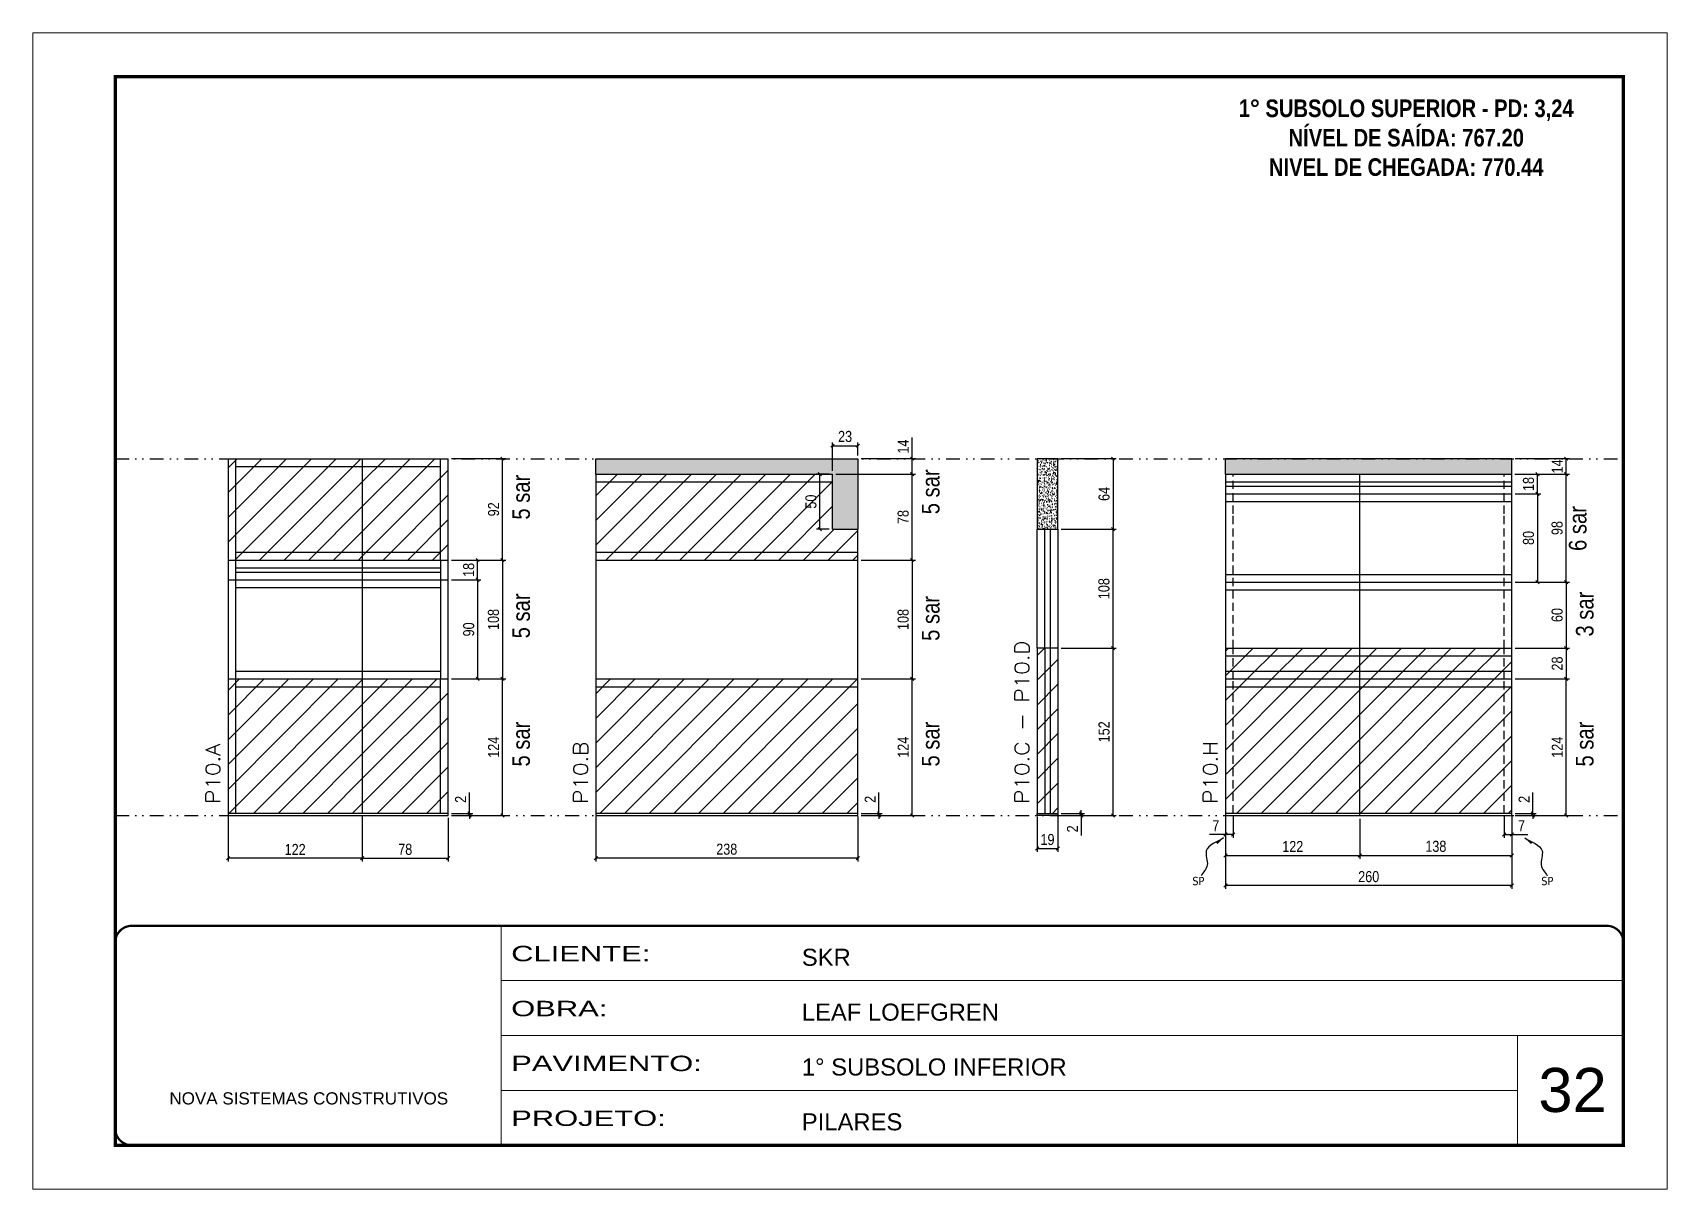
# Model space of a CAD drawing. Extents: x 14400 to 27878, y -21631 to 6985.
# Drawn here: x 19182 to 20667, y -2105 to -1055 of the extents above; entities that cross this region are included whole.
import ezdxf

# ---------------------------------------------------------------- set-up
doc = ezdxf.new("R2010")
doc.units = 0
for name, pattern in [('CONTINUO', [0]), ('DASHED', [0.75, 0.5, -0.25]), ('DIVIDE2', [0.625, 0.25, -0.125, 0, -0.125, 0, -0.125]), ('HIDDEN', [0.375, 0.25, -0.125])]:
    doc.linetypes.add(name, pattern=pattern)
for name, color, linetype, lineweight in [('CARIMBO', 255, 'Continuous', 9), ('Folhas', 255, 'Continuous', 9), ('Hachura', 251, 'Continuous', 9), ('SARRAFO DE PRESSAO', 251, 'DASHED', 9), ('Texto Seção', 7, 'Continuous', 15)]:
    doc.layers.add(name, color=color, linetype=linetype, lineweight=lineweight)
for name, color, linetype in [('COTA', 241, 'Continuous'), ('NOMENCLATURA', 7, 'Continuous'), ('Nível', 160, 'Continuous'), ('Painéis', 200, 'Continuous'), ('SARR_2.2x7', 40, 'Continuous'), ('Sarrafo de Pressão', 42, 'HIDDEN'), ('texto', 7, 'Continuous')]:
    doc.layers.add(name, color=color, linetype=linetype)
doc.styles.add('ARIAL', font='arial.ttf')
doc.styles.add('ARIAL_NARROW', font='ARIALN.TTF', dxfattribs={"height": 0.2})
doc.styles.add('COTA TECNICA', font='techl___.ttf', dxfattribs={"height": 10})
doc.styles.add('COTA TECNICA-50', font='techl___.ttf', dxfattribs={"height": 10})
doc.styles.add('REGUA-120', font='ROMANS.shx', dxfattribs={"height": 15})
doc.styles.add('ROMANC', font='techb___.ttf', dxfattribs={"height": 2.5})
doc.styles.get("Standard").update_dxf_attribs({"font": 'arial.ttf'})
doc.styles.add('Tecnologia', font='')
doc.styles.get('Tecnologia').set_extended_font_data('Forgotten Futurist')
doc.dimstyles.new('COTA PAINEL-50', dxfattribs={"dimtxt": 10, "dimasz": 3, "dimexe": 3, "dimexo": 3, "dimgap": 3, "dimtad": 1, "dimdec": 1, "dimzin": 12, "dimdsep": 46, "dimtxsty": 'COTA TECNICA-50', "dimblk1": 'OBLIQUE', "dimblk2": 'OBLIQUE', "dimsah": 1, "dimcen": 0.9, "dimclrd": 4, "dimclre": 4, "dimclrt": 240, "dimadec": 1, "dimazin": 3, "dimtfac": 1, "dimtdec": 1, "dimtmove": 0, "dimatfit": 3, "dimfxl": 1, "dimtolj": 1, "dimtzin": 12, "dimarcsym": 0})
doc.dimstyles.new('PAINEL', dxfattribs={"dimtxt": 10, "dimasz": 3, "dimexe": 3, "dimexo": 3, "dimgap": 3, "dimtad": 1, "dimdec": 1, "dimzin": 12, "dimdsep": 46, "dimtxsty": 'COTA TECNICA', "dimblk1": 'OBLIQUE', "dimblk2": 'OBLIQUE', "dimsah": 1, "dimcen": 0.9, "dimclrd": 4, "dimclre": 4, "dimclrt": 240, "dimadec": 1, "dimazin": 3, "dimtfac": 1, "dimtdec": 1, "dimtmove": 0, "dimatfit": 3, "dimfxl": 1, "dimtolj": 1, "dimtzin": 12, "dimarcsym": 0})
doc.dimstyles.get("Standard").update_dxf_attribs({"dimtxt": 0.18, "dimasz": 0.18, "dimexe": 0.18, "dimexo": 0.0625, "dimgap": 0.09, "dimtad": 0, "dimtih": 1, "dimtoh": 1, "dimdec": 4, "dimzin": 0, "dimdsep": 46, "dimtxsty": 'Standard', "dimcen": 0.09, "dimadec": 0, "dimazin": 0, "dimtfac": 1, "dimtdec": 4, "dimtofl": 0, "dimtmove": 0, "dimatfit": 3, "dimfxl": 1, "dimtolj": 1, "dimtzin": 0, "dimarcsym": 0})
pattern_1 = [(45, (-46.865, 0), (-11.22532, 11.22532), [])]
pattern_2 = [(45, (-158.827, 0), (-11.22532, 11.22532), [])]
pattern_3 = [(45, (5676.672, 1148.575), (-11.22532, 11.22532), [])]

msp = doc.modelspace()

# ---------------------------------------------------------------- texts
at = {"layer": 'CARIMBO', "style": 'ARIAL'}
msp.add_text('32', height=40, dxfattribs=at).set_placement((20549.83, -2035.15))
at = {"layer": 'NOMENCLATURA', "style": 'ARIAL_NARROW'}
for s, p in [('5 sar', (20005.77, -1492.5)), ('5 sar', (19633.64, -1497.36)), ('6 sar', (20593.54, -1525.79)), ('5 sar', (19633.64, -1605.14)), ('5 sar', (20005.77, -1607.4)), ('3 sar', (20599.93, -1603.5)), ('5 sar', (19633.64, -1721.5)), ('5 sar', (20005.77, -1721.5)), ('5 sar', (20599.93, -1721.5))]:
    msp.add_text(s, height=16, rotation=90, dxfattribs=at).set_placement(p)
at = {"layer": 'NOMENCLATURA', "color": 2, "insert": (20429.81, -1089.24), "char_height": 16, "attachment_point": 2, "style": 'ROMANC'}
msp.add_mtext_dynamic_manual_height_columns('\\P1° SUBSOLO SUPERIOR - PD: 3,24\\PNÍVEL DE SAÍDA: 767.20\\PNIVEL DE CHEGADA: 770.44', width=432.3511, gutter_width=1, heights=[0], dxfattribs=at)
at = {"layer": 'texto', "color": 0, "char_height": 7.5, "attachment_point": 5}
for insert in [(20240.91, -1825.51), (20557.93, -1825.51)]:
    msp.add_mtext('{\\fTahoma|b0|i0|c0|p34;\\C4;SP}', dxfattribs=dict(at, insert=insert))
at = {"layer": 'Texto Seção', "style": 'REGUA-120', "width": 1.1}
for s, p in [('P10.C - P10.D', (20087.12, -1755.25)), ('P10.A', (19352.15, -1755.25)), ('P10.B', (19686.28, -1755.25)), ('P10.H', (20258.43, -1755.25))]:
    msp.add_text(s, height=13, rotation=90, dxfattribs=at).set_placement(p)

# ---------------------------------------------------------------- blocks, each defined once
blk = doc.blocks.new('9999999999')
at = {"color": 30, "linetype": 'CONTINUO'}
for p, q in [((98564.6, 34230.2), (98564.6, 34429.4)), ((98564.6, 34379.6), (99584, 34379.6)), ((98564.6, 34329.8), (99488, 34329.8)), ((99584, 34329.8), (99488, 34329.8)), ((99488, 34329.8), (99488, 34230.2)), ((98564.6, 34280), (99488, 34280))]:
    blk.add_line(p, q, dxfattribs=at)
at = {"color": 30, "linetype": 'CONTINUO', "const_width": 2}
blk.add_lwpolyline([(99584, 34230.2), (99584, 34414.4, 0.414214), (99569, 34429.4), (98229, 34429.4, 0.414214), (98214, 34414.4), (98214, 34245.2, 0.414214), (98229, 34230.2), (99584, 34230.2)], format="xyb", dxfattribs=at)
at = {"layer": 'Folhas'}
blk.add_lwpolyline([(98139, 34190.2), (99624, 34190.2), (99624, 35240.2), (98139, 35240.2)], close=True, dxfattribs=at)
at = {"layer": 'Folhas', "color": 30, "const_width": 3}
blk.add_lwpolyline([(98214, 34230.2), (99584, 34230.2), (99584, 35200.2), (98214, 35200.2)], close=True, dxfattribs=at)
at = {"color": 7, "linetype": 'Continuous', "ltscale": 5, "style": 'ARIAL'}
for s, height, p in [('SKR', 15.48, (98837.7, 34393.1)), ('LEAF LOEFGREN', 15.483, (98837.7, 34343.3)), ('1° SUBSOLO INFERIOR', 15.483, (98837.7, 34293.5)), ('NOVA SISTEMAS CONSTRUTIVOS', 11.059, (98263.2, 34267.2)), ('PILARES', 15.48, (98837.7, 34243.7))]:
    blk.add_text(s, height=height, dxfattribs=at).set_placement(p)
at = {"layer": 'Folhas', "color": 7, "style": 'Tecnologia', "width": 1.5}
for s, p in [('CLIENTE:', (98573.7, 34397.2)), ('OBRA:', (98573.7, 34347.3)), ('PAVIMENTO:', (98573.7, 34297.5)), ('PROJETO:', (98573.7, 34247.7))]:
    blk.add_text(s, height=14, dxfattribs=at).set_placement(p)
blk = doc.blocks.new('_Oblique')
at = {"color": 0, "linetype": 'ByBlock', "lineweight": -2}
blk.add_line((-0.5, -0.5), (0.5, 0.5), dxfattribs=at)
blk = doc.blocks.new('*D1481')
at = {"layer": 'COTA', "color": 4, "lineweight": -2, "transparency": 16777216}
for p, q in [((19359.4, -1767), (19359.4, -1807.8)), ((19481.4, -1767), (19481.4, -1807.8)), ((19481.4, -1804.8), (19359.4, -1804.8))]:
    blk.add_line(p, q, dxfattribs=at)
at = {"layer": 'Defpoints', "color": 0, "transparency": 16777216}
for p in [(19359.4, -1764), (19481.4, -1764), (19359.4, -1804.8)]:
    blk.add_point(p, dxfattribs=at)
at = {"layer": 'COTA', "color": 4, "lineweight": -2, "transparency": 16777216, "xscale": 3, "yscale": 3, "zscale": 3, "rotation": 180}
blk.add_blockref('_Oblique', (19359.4, -1804.8), dxfattribs=at)
at = {"layer": 'COTA', "color": 4, "lineweight": -2, "transparency": 16777216, "xscale": 3, "yscale": 3, "zscale": 3}
blk.add_blockref('_Oblique', (19481.4, -1804.8), dxfattribs=at)
at = {"layer": 'COTA', "color": 240, "transparency": 16777216, "insert": (19420.4, -1796.8), "char_height": 10, "attachment_point": 5, "style": 'COTA TECNICA'}
blk.add_mtext('\\A1;122', dxfattribs=at)
blk = doc.blocks.new('*D1482')
at = {"layer": 'COTA', "color": 4, "lineweight": -2, "transparency": 16777216}
for p, q in [((19578.7, -1764), (19578.7, -1745.2)), ((19562.4, -1764), (19581.7, -1764)), ((19562.4, -1766), (19581.7, -1766)), ((19578.7, -1766), (19578.7, -1764)), ((19578.7, -1766), (19578.7, -1769))]:
    blk.add_line(p, q, dxfattribs=at)
at = {"layer": 'Defpoints', "color": 0, "transparency": 16777216}
for p in [(19559.4, -1764), (19559.4, -1766), (19578.7, -1766)]:
    blk.add_point(p, dxfattribs=at)
at = {"layer": 'COTA', "color": 4, "lineweight": -2, "transparency": 16777216, "xscale": 3, "yscale": 3, "zscale": 3}
for p, rotation in [((19578.7, -1764), 270), ((19578.7, -1766), 90)]:
    blk.add_blockref('_Oblique', p, dxfattribs=dict(at, rotation=rotation))
at = {"layer": 'COTA', "color": 240, "transparency": 16777216, "insert": (19570.7, -1751.3), "char_height": 10, "attachment_point": 5, "rotation": 90, "style": 'COTA TECNICA-50'}
blk.add_mtext('\\A1;2', dxfattribs=at)
blk = doc.blocks.new('*D1483')
at = {"layer": 'COTA', "color": 4, "lineweight": -2, "transparency": 16777216}
for p, q in [((19562.4, -1442), (19611.8, -1442)), ((19608.8, -1534), (19608.8, -1442)), ((19562.4, -1534), (19611.8, -1534))]:
    blk.add_line(p, q, dxfattribs=at)
at = {"layer": 'Defpoints', "color": 0, "transparency": 16777216}
for p in [(19559.4, -1442), (19608.8, -1442), (19559.4, -1534)]:
    blk.add_point(p, dxfattribs=at)
at = {"layer": 'COTA', "color": 4, "lineweight": -2, "transparency": 16777216, "xscale": 3, "yscale": 3, "zscale": 3}
for p, rotation in [((19608.8, -1442), 90), ((19608.8, -1534), 270)]:
    blk.add_blockref('_Oblique', p, dxfattribs=dict(at, rotation=rotation))
at = {"layer": 'COTA', "color": 240, "transparency": 16777216, "insert": (19600.7, -1488), "char_height": 10, "attachment_point": 5, "rotation": 90, "style": 'COTA TECNICA-50'}
blk.add_mtext('\\A1;92', dxfattribs=at)
blk = doc.blocks.new('*D1493')
at = {"layer": 'COTA', "color": 4, "linetype": 'ByBlock', "lineweight": -2, "transparency": 16777216}
for p, q in [((19562.4, -1642), (19611.8, -1642)), ((19608.8, -1766), (19608.8, -1642)), ((19562.4, -1766), (19611.8, -1766))]:
    blk.add_line(p, q, dxfattribs=at)
at = {"layer": 'Defpoints', "color": 0, "linetype": 'ByBlock', "transparency": 16777216}
for p in [(19559.4, -1642), (19608.8, -1642), (19559.4, -1766)]:
    blk.add_point(p, dxfattribs=at)
at = {"layer": 'COTA', "color": 4, "linetype": 'ByBlock', "lineweight": -2, "transparency": 16777216, "xscale": 3, "yscale": 3, "zscale": 3}
for p, rotation in [((19608.8, -1642), 90), ((19608.8, -1766), 270)]:
    blk.add_blockref('_Oblique', p, dxfattribs=dict(at, rotation=rotation))
at = {"layer": 'COTA', "color": 240, "linetype": 'ByBlock', "transparency": 16777216, "insert": (19600.7, -1704), "char_height": 10, "attachment_point": 5, "rotation": 90, "style": 'COTA TECNICA'}
blk.add_mtext('\\A1;124', dxfattribs=at)
blk = doc.blocks.new('*D1494')
at = {"layer": 'COTA', "color": 4, "linetype": 'ByBlock', "lineweight": -2, "transparency": 16777216}
for p, q in [((19562.4, -1642), (19611.8, -1642)), ((19608.8, -1766), (19608.8, -1642)), ((19562.4, -1766), (19611.8, -1766))]:
    blk.add_line(p, q, dxfattribs=at)
at = {"layer": 'Defpoints', "color": 0, "linetype": 'ByBlock', "transparency": 16777216}
for p in [(19559.4, -1642), (19608.8, -1642), (19559.4, -1766)]:
    blk.add_point(p, dxfattribs=at)
at = {"layer": 'COTA', "color": 4, "linetype": 'ByBlock', "lineweight": -2, "transparency": 16777216, "xscale": 3, "yscale": 3, "zscale": 3}
for p, rotation in [((19608.8, -1642), 90), ((19608.8, -1766), 270)]:
    blk.add_blockref('_Oblique', p, dxfattribs=dict(at, rotation=rotation))
at = {"layer": 'COTA', "color": 240, "linetype": 'ByBlock', "transparency": 16777216, "insert": (19600.7, -1704), "char_height": 10, "attachment_point": 5, "rotation": 90, "style": 'COTA TECNICA'}
blk.add_mtext('\\A1;124', dxfattribs=at)
blk = doc.blocks.new('*D1484')
at = {"layer": 'COTA', "color": 4, "lineweight": -2, "transparency": 16777216}
for p, q in [((19693.5, -1767), (19693.5, -1807.8)), ((19931.5, -1767), (19931.5, -1807.8)), ((19931.5, -1804.8), (19693.5, -1804.8))]:
    blk.add_line(p, q, dxfattribs=at)
at = {"layer": 'Defpoints', "color": 0, "transparency": 16777216}
for p in [(19693.5, -1764), (19931.5, -1764), (19693.5, -1804.8)]:
    blk.add_point(p, dxfattribs=at)
at = {"layer": 'COTA', "color": 4, "lineweight": -2, "transparency": 16777216, "xscale": 3, "yscale": 3, "zscale": 3, "rotation": 180}
blk.add_blockref('_Oblique', (19693.5, -1804.8), dxfattribs=at)
at = {"layer": 'COTA', "color": 4, "lineweight": -2, "transparency": 16777216, "xscale": 3, "yscale": 3, "zscale": 3}
blk.add_blockref('_Oblique', (19931.5, -1804.8), dxfattribs=at)
at = {"layer": 'COTA', "color": 240, "transparency": 16777216, "insert": (19812.5, -1796.6), "char_height": 10, "attachment_point": 5, "style": 'COTA TECNICA'}
blk.add_mtext('\\A1;238', dxfattribs=at)
blk = doc.blocks.new('*D1485')
at = {"layer": 'COTA', "color": 4, "lineweight": -2, "transparency": 16777216}
for p, q in [((19950.8, -1764), (19950.8, -1745.2)), ((19934.5, -1764), (19953.8, -1764)), ((19934.5, -1766), (19953.8, -1766)), ((19950.8, -1766), (19950.8, -1764)), ((19950.8, -1766), (19950.8, -1769))]:
    blk.add_line(p, q, dxfattribs=at)
at = {"layer": 'Defpoints', "color": 0, "transparency": 16777216}
for p in [(19931.5, -1764), (19931.5, -1766), (19950.8, -1766)]:
    blk.add_point(p, dxfattribs=at)
at = {"layer": 'COTA', "color": 4, "lineweight": -2, "transparency": 16777216, "xscale": 3, "yscale": 3, "zscale": 3}
for p, rotation in [((19950.8, -1764), 270), ((19950.8, -1766), 90)]:
    blk.add_blockref('_Oblique', p, dxfattribs=dict(at, rotation=rotation))
at = {"layer": 'COTA', "color": 240, "transparency": 16777216, "insert": (19942.8, -1751.3), "char_height": 10, "attachment_point": 5, "rotation": 90, "style": 'COTA TECNICA-50'}
blk.add_mtext('\\A1;2', dxfattribs=at)
blk = doc.blocks.new('*D1486')
at = {"layer": 'COTA', "color": 4, "lineweight": -2, "transparency": 16777216}
for p, q in [((19911.5, -1456), (19983.9, -1456)), ((19980.9, -1534), (19980.9, -1456)), ((19934.5, -1534), (19983.9, -1534))]:
    blk.add_line(p, q, dxfattribs=at)
at = {"layer": 'Defpoints', "color": 0, "transparency": 16777216}
for p in [(19908.5, -1456), (19980.9, -1456), (19931.5, -1534)]:
    blk.add_point(p, dxfattribs=at)
at = {"layer": 'COTA', "color": 4, "lineweight": -2, "transparency": 16777216, "xscale": 3, "yscale": 3, "zscale": 3}
for p, rotation in [((19980.9, -1456), 90), ((19980.9, -1534), 270)]:
    blk.add_blockref('_Oblique', p, dxfattribs=dict(at, rotation=rotation))
at = {"layer": 'COTA', "color": 240, "transparency": 16777216, "insert": (19972.8, -1495), "char_height": 10, "attachment_point": 5, "rotation": 90, "style": 'COTA TECNICA-50'}
blk.add_mtext('\\A1;78', dxfattribs=at)
blk = doc.blocks.new('*D1495')
at = {"layer": 'COTA', "color": 4, "linetype": 'ByBlock', "lineweight": -2, "transparency": 16777216}
for p, q in [((19934.5, -1642), (19983.9, -1642)), ((19980.9, -1766), (19980.9, -1642)), ((19934.5, -1766), (19983.9, -1766))]:
    blk.add_line(p, q, dxfattribs=at)
at = {"layer": 'Defpoints', "color": 0, "linetype": 'ByBlock', "transparency": 16777216}
for p in [(19931.5, -1642), (19980.9, -1642), (19931.5, -1766)]:
    blk.add_point(p, dxfattribs=at)
at = {"layer": 'COTA', "color": 4, "linetype": 'ByBlock', "lineweight": -2, "transparency": 16777216, "xscale": 3, "yscale": 3, "zscale": 3}
for p, rotation in [((19980.9, -1642), 90), ((19980.9, -1766), 270)]:
    blk.add_blockref('_Oblique', p, dxfattribs=dict(at, rotation=rotation))
at = {"layer": 'COTA', "color": 240, "linetype": 'ByBlock', "transparency": 16777216, "insert": (19972.8, -1704), "char_height": 10, "attachment_point": 5, "rotation": 90, "style": 'COTA TECNICA'}
blk.add_mtext('\\A1;124', dxfattribs=at)
blk = doc.blocks.new('*D1496')
at = {"layer": 'COTA', "color": 4, "linetype": 'ByBlock', "lineweight": -2, "transparency": 16777216}
for p, q in [((19934.5, -1642), (19983.9, -1642)), ((19980.9, -1766), (19980.9, -1642)), ((19934.5, -1766), (19983.9, -1766))]:
    blk.add_line(p, q, dxfattribs=at)
at = {"layer": 'Defpoints', "color": 0, "linetype": 'ByBlock', "transparency": 16777216}
for p in [(19931.5, -1642), (19980.9, -1642), (19931.5, -1766)]:
    blk.add_point(p, dxfattribs=at)
at = {"layer": 'COTA', "color": 4, "linetype": 'ByBlock', "lineweight": -2, "transparency": 16777216, "xscale": 3, "yscale": 3, "zscale": 3}
for p, rotation in [((19980.9, -1642), 90), ((19980.9, -1766), 270)]:
    blk.add_blockref('_Oblique', p, dxfattribs=dict(at, rotation=rotation))
at = {"layer": 'COTA', "color": 240, "linetype": 'ByBlock', "transparency": 16777216, "insert": (19972.8, -1704), "char_height": 10, "attachment_point": 5, "rotation": 90, "style": 'COTA TECNICA'}
blk.add_mtext('\\A1;124', dxfattribs=at)
blk = doc.blocks.new('*D1487')
at = {"layer": 'COTA', "color": 4, "lineweight": -2, "transparency": 16777216}
for p, q in [((20094.4, -1767), (20094.4, -1798.9)), ((20113.4, -1767), (20113.4, -1798.9)), ((20094.4, -1795.9), (20113.4, -1795.9))]:
    blk.add_line(p, q, dxfattribs=at)
at = {"layer": 'Defpoints', "color": 0, "transparency": 16777216}
for p in [(20094.4, -1764), (20113.4, -1764), (20113.4, -1795.9)]:
    blk.add_point(p, dxfattribs=at)
at = {"layer": 'COTA', "color": 4, "lineweight": -2, "transparency": 16777216, "xscale": 3, "yscale": 3, "zscale": 3, "rotation": 180}
blk.add_blockref('_Oblique', (20094.4, -1795.9), dxfattribs=at)
at = {"layer": 'COTA', "color": 4, "lineweight": -2, "transparency": 16777216, "xscale": 3, "yscale": 3, "zscale": 3}
blk.add_blockref('_Oblique', (20113.4, -1795.9), dxfattribs=at)
at = {"layer": 'COTA', "color": 240, "transparency": 16777216, "insert": (20103.9, -1787.8), "char_height": 10, "attachment_point": 5, "style": 'COTA TECNICA'}
blk.add_mtext('\\A1;19', dxfattribs=at)
blk = doc.blocks.new('*D1479')
at = {"layer": 'COTA', "color": 4, "lineweight": -2, "transparency": 16777216}
for p, q in [((20116.4, -1764), (20137.6, -1764)), ((20116.4, -1766), (20137.6, -1766)), ((20134.6, -1764), (20134.6, -1761)), ((20134.6, -1764), (20134.6, -1766)), ((20134.6, -1766), (20134.6, -1784.1))]:
    blk.add_line(p, q, dxfattribs=at)
at = {"layer": 'Defpoints', "color": 0, "transparency": 16777216}
for p in [(20113.4, -1764), (20113.4, -1766), (20134.6, -1764)]:
    blk.add_point(p, dxfattribs=at)
at = {"layer": 'COTA', "color": 4, "lineweight": -2, "transparency": 16777216, "xscale": 3, "yscale": 3, "zscale": 3}
for p, rotation in [((20134.6, -1764), 270), ((20134.6, -1766), 90)]:
    blk.add_blockref('_Oblique', p, dxfattribs=dict(at, rotation=rotation))
at = {"layer": 'COTA', "color": 240, "transparency": 16777216, "insert": (20126.6, -1778.1), "char_height": 10, "attachment_point": 5, "rotation": 90, "style": 'COTA TECNICA-50'}
blk.add_mtext('\\A1;2', dxfattribs=at)
blk = doc.blocks.new('*D1488')
at = {"layer": 'COTA', "color": 4, "linetype": 'ByBlock', "lineweight": -2, "transparency": 16777216}
for p, q in [((20116.4, -1442), (20166.4, -1442)), ((20163.4, -1442), (20163.4, -1506)), ((20116.4, -1506), (20166.4, -1506))]:
    blk.add_line(p, q, dxfattribs=at)
at = {"layer": 'Defpoints', "color": 0, "linetype": 'ByBlock', "transparency": 16777216}
for p in [(20113.4, -1442), (20113.4, -1506), (20163.4, -1506)]:
    blk.add_point(p, dxfattribs=at)
at = {"layer": 'COTA', "color": 4, "linetype": 'ByBlock', "lineweight": -2, "transparency": 16777216, "xscale": 3, "yscale": 3, "zscale": 3}
for p, rotation in [((20163.4, -1442), 90), ((20163.4, -1506), 270)]:
    blk.add_blockref('_Oblique', p, dxfattribs=dict(at, rotation=rotation))
at = {"layer": 'COTA', "color": 240, "linetype": 'ByBlock', "transparency": 16777216, "insert": (20155.3, -1474), "char_height": 10, "attachment_point": 5, "rotation": 90, "style": 'COTA TECNICA'}
blk.add_mtext('\\A1;64', dxfattribs=at)
blk = doc.blocks.new('*D1480')
at = {"layer": 'COTA', "color": 4, "lineweight": -2, "transparency": 16777216}
for p, q in [((20116.4, -1614), (20166.4, -1614)), ((20163.4, -1766), (20163.4, -1614)), ((20116.4, -1766), (20166.4, -1766))]:
    blk.add_line(p, q, dxfattribs=at)
at = {"layer": 'Defpoints', "color": 0, "transparency": 16777216}
for p in [(20113.4, -1614), (20163.4, -1614), (20113.4, -1766)]:
    blk.add_point(p, dxfattribs=at)
at = {"layer": 'COTA', "color": 4, "lineweight": -2, "transparency": 16777216, "xscale": 3, "yscale": 3, "zscale": 3}
for p, rotation in [((20163.4, -1614), 90), ((20163.4, -1766), 270)]:
    blk.add_blockref('_Oblique', p, dxfattribs=dict(at, rotation=rotation))
at = {"layer": 'COTA', "color": 240, "transparency": 16777216, "insert": (20155.3, -1690), "char_height": 10, "attachment_point": 5, "rotation": 90, "style": 'COTA TECNICA-50'}
blk.add_mtext('\\A1;152', dxfattribs=at)
blk = doc.blocks.new('*D1489')
at = {"layer": 'COTA', "color": 4, "lineweight": -2, "transparency": 16777216}
for p, q in [((19481.4, -1767), (19481.4, -1807.8)), ((19559.4, -1768), (19559.4, -1807.8)), ((19481.4, -1804.8), (19559.4, -1804.8))]:
    blk.add_line(p, q, dxfattribs=at)
at = {"layer": 'Defpoints', "color": 0, "transparency": 16777216}
for p in [(19481.4, -1764), (19559.4, -1765), (19559.4, -1804.8)]:
    blk.add_point(p, dxfattribs=at)
at = {"layer": 'COTA', "color": 4, "lineweight": -2, "transparency": 16777216, "xscale": 3, "yscale": 3, "zscale": 3, "rotation": 180}
blk.add_blockref('_Oblique', (19481.4, -1804.8), dxfattribs=at)
at = {"layer": 'COTA', "color": 4, "lineweight": -2, "transparency": 16777216, "xscale": 3, "yscale": 3, "zscale": 3}
blk.add_blockref('_Oblique', (19559.4, -1804.8), dxfattribs=at)
at = {"layer": 'COTA', "color": 240, "transparency": 16777216, "insert": (19520.4, -1796.7), "char_height": 10, "attachment_point": 5, "style": 'COTA TECNICA'}
blk.add_mtext('\\A1;78', dxfattribs=at)
blk = doc.blocks.new('*D1490')
at = {"layer": 'COTA', "color": 4, "lineweight": -2, "transparency": 16777216}
for p, q in [((19980.9, -1442), (19980.9, -1422.9)), ((19934.5, -1442), (19983.9, -1442)), ((19980.9, -1456), (19980.9, -1442)), ((19911.5, -1456), (19983.9, -1456))]:
    blk.add_line(p, q, dxfattribs=at)
at = {"layer": 'Defpoints', "color": 0, "transparency": 16777216}
for p in [(19931.5, -1442), (19980.9, -1442), (19908.5, -1456)]:
    blk.add_point(p, dxfattribs=at)
at = {"layer": 'COTA', "color": 4, "lineweight": -2, "transparency": 16777216, "xscale": 3, "yscale": 3, "zscale": 3}
for p, rotation in [((19980.9, -1442), 90), ((19980.9, -1456), 270)]:
    blk.add_blockref('_Oblique', p, dxfattribs=dict(at, rotation=rotation))
at = {"layer": 'COTA', "color": 240, "transparency": 16777216, "insert": (19972.8, -1431), "char_height": 10, "attachment_point": 5, "rotation": 90, "style": 'COTA TECNICA'}
blk.add_mtext('\\A1;14', dxfattribs=at)
blk = doc.blocks.new('*D1491')
at = {"layer": 'COTA', "color": 4, "lineweight": -2, "transparency": 16777216}
for p, q in [((19905.5, -1456), (19894.1, -1456)), ((19897.1, -1506), (19897.1, -1456)), ((19905.5, -1506), (19894.1, -1506))]:
    blk.add_line(p, q, dxfattribs=at)
at = {"layer": 'Defpoints', "color": 0, "transparency": 16777216}
for p in [(19897.1, -1456), (19908.5, -1456), (19908.5, -1506)]:
    blk.add_point(p, dxfattribs=at)
at = {"layer": 'COTA', "color": 4, "lineweight": -2, "transparency": 16777216, "xscale": 3, "yscale": 3, "zscale": 3}
for p, rotation in [((19897.1, -1456), 90), ((19897.1, -1506), 270)]:
    blk.add_blockref('_Oblique', p, dxfattribs=dict(at, rotation=rotation))
at = {"layer": 'COTA', "color": 240, "transparency": 16777216, "insert": (19889, -1481), "char_height": 10, "attachment_point": 5, "rotation": 90, "style": 'COTA TECNICA'}
blk.add_mtext('\\A1;50', dxfattribs=at)
blk = doc.blocks.new('*D1492')
at = {"layer": 'COTA', "color": 4, "lineweight": -2, "transparency": 16777216}
for p, q in [((19908.5, -1453), (19908.5, -1427.2)), ((19908.5, -1430.2), (19931.5, -1430.2)), ((19931.5, -1439), (19931.5, -1427.2))]:
    blk.add_line(p, q, dxfattribs=at)
at = {"layer": 'Defpoints', "color": 0, "transparency": 16777216}
for p in [(19931.5, -1430.2), (19931.5, -1442), (19908.5, -1456)]:
    blk.add_point(p, dxfattribs=at)
at = {"layer": 'COTA', "color": 4, "lineweight": -2, "transparency": 16777216, "xscale": 3, "yscale": 3, "zscale": 3, "rotation": 180}
blk.add_blockref('_Oblique', (19908.5, -1430.2), dxfattribs=at)
at = {"layer": 'COTA', "color": 4, "lineweight": -2, "transparency": 16777216, "xscale": 3, "yscale": 3, "zscale": 3}
blk.add_blockref('_Oblique', (19931.5, -1430.2), dxfattribs=at)
at = {"layer": 'COTA', "color": 240, "transparency": 16777216, "insert": (19920, -1421.9), "char_height": 10, "attachment_point": 5, "style": 'COTA TECNICA'}
blk.add_mtext('\\A1;23', dxfattribs=at)
blk = doc.blocks.new('*D1522')
at = {"layer": 'COTA', "color": 4, "lineweight": -2, "transparency": 16777216}
for p, q in [((19562.4, -1534), (19611.8, -1534)), ((19608.8, -1534), (19608.8, -1642)), ((19562.4, -1642), (19611.8, -1642))]:
    blk.add_line(p, q, dxfattribs=at)
at = {"layer": 'Defpoints', "color": 0, "transparency": 16777216}
for p in [(19559.4, -1534), (19559.4, -1642), (19608.8, -1642)]:
    blk.add_point(p, dxfattribs=at)
at = {"layer": 'COTA', "color": 4, "lineweight": -2, "transparency": 16777216, "xscale": 3, "yscale": 3, "zscale": 3}
for p, rotation in [((19608.8, -1534), 90), ((19608.8, -1642), 270)]:
    blk.add_blockref('_Oblique', p, dxfattribs=dict(at, rotation=rotation))
at = {"layer": 'COTA', "color": 240, "transparency": 16777216, "insert": (19600.6, -1588), "char_height": 10, "attachment_point": 5, "rotation": 90, "style": 'COTA TECNICA'}
blk.add_mtext('\\A1;108', dxfattribs=at)
blk = doc.blocks.new('*D1523')
at = {"layer": 'COTA', "color": 4, "lineweight": -2, "transparency": 16777216}
for p, q in [((19934.5, -1534), (19983.9, -1534)), ((19980.9, -1534), (19980.9, -1642)), ((19934.5, -1642), (19983.9, -1642))]:
    blk.add_line(p, q, dxfattribs=at)
at = {"layer": 'Defpoints', "color": 0, "transparency": 16777216}
for p in [(19931.5, -1534), (19931.5, -1642), (19980.9, -1642)]:
    blk.add_point(p, dxfattribs=at)
at = {"layer": 'COTA', "color": 4, "lineweight": -2, "transparency": 16777216, "xscale": 3, "yscale": 3, "zscale": 3}
for p, rotation in [((19980.9, -1534), 90), ((19980.9, -1642), 270)]:
    blk.add_blockref('_Oblique', p, dxfattribs=dict(at, rotation=rotation))
at = {"layer": 'COTA', "color": 240, "transparency": 16777216, "insert": (19972.8, -1588), "char_height": 10, "attachment_point": 5, "rotation": 90, "style": 'COTA TECNICA'}
blk.add_mtext('\\A1;108', dxfattribs=at)
blk = doc.blocks.new('*D1524')
at = {"layer": 'COTA', "color": 4, "lineweight": -2, "transparency": 16777216}
for p, q in [((20116.4, -1506), (20166.4, -1506)), ((20163.4, -1614), (20163.4, -1506)), ((20116.4, -1614), (20166.4, -1614))]:
    blk.add_line(p, q, dxfattribs=at)
at = {"layer": 'Defpoints', "color": 0, "transparency": 16777216}
for p in [(20113.4, -1506), (20163.4, -1506), (20113.4, -1614)]:
    blk.add_point(p, dxfattribs=at)
at = {"layer": 'COTA', "color": 4, "lineweight": -2, "transparency": 16777216, "xscale": 3, "yscale": 3, "zscale": 3}
for p, rotation in [((20163.4, -1506), 90), ((20163.4, -1614), 270)]:
    blk.add_blockref('_Oblique', p, dxfattribs=dict(at, rotation=rotation))
at = {"layer": 'COTA', "color": 240, "transparency": 16777216, "insert": (20155.2, -1560), "char_height": 10, "attachment_point": 5, "rotation": 90, "style": 'COTA TECNICA'}
blk.add_mtext('\\A1;108', dxfattribs=at)
blk = doc.blocks.new('*D1845')
at = {"layer": 'COTA', "color": 4, "lineweight": -2, "transparency": 16777216}
for p, q in [((19562.4, -1552), (19589.2, -1552)), ((19586.2, -1552), (19586.2, -1642)), ((19562.4, -1642), (19589.2, -1642))]:
    blk.add_line(p, q, dxfattribs=at)
at = {"layer": 'Defpoints', "color": 0, "transparency": 16777216}
for p in [(19559.4, -1552), (19559.4, -1642), (19586.2, -1642)]:
    blk.add_point(p, dxfattribs=at)
at = {"layer": 'COTA', "color": 4, "lineweight": -2, "transparency": 16777216, "xscale": 3, "yscale": 3, "zscale": 3}
for p, rotation in [((19586.2, -1552), 90), ((19586.2, -1642), 270)]:
    blk.add_blockref('_Oblique', p, dxfattribs=dict(at, rotation=rotation))
at = {"layer": 'COTA', "color": 240, "transparency": 16777216, "insert": (19578.1, -1597), "char_height": 10, "attachment_point": 5, "rotation": 90, "style": 'COTA TECNICA'}
blk.add_mtext('\\A1;90', dxfattribs=at)
blk = doc.blocks.new('*D1846')
at = {"layer": 'COTA', "color": 4, "lineweight": -2, "transparency": 16777216}
for p, q in [((19562.4, -1534), (19589.2, -1534)), ((19586.2, -1552), (19586.2, -1534)), ((19562.4, -1552), (19589.2, -1552))]:
    blk.add_line(p, q, dxfattribs=at)
at = {"layer": 'Defpoints', "color": 0, "transparency": 16777216}
for p in [(19559.4, -1534), (19586.2, -1534), (19559.4, -1552)]:
    blk.add_point(p, dxfattribs=at)
at = {"layer": 'COTA', "color": 4, "lineweight": -2, "transparency": 16777216, "xscale": 3, "yscale": 3, "zscale": 3}
for p, rotation in [((19586.2, -1534), 90), ((19586.2, -1552), 270)]:
    blk.add_blockref('_Oblique', p, dxfattribs=dict(at, rotation=rotation))
at = {"layer": 'COTA', "color": 240, "transparency": 16777216, "insert": (19578.1, -1543), "char_height": 10, "attachment_point": 5, "rotation": 90, "style": 'COTA TECNICA'}
blk.add_mtext('\\A1;18', dxfattribs=at)
blk = doc.blocks.new('*D2671')
at = {"layer": 'COTA', "color": 4, "lineweight": -2, "transparency": 16777216}
for p, q in [((20265.7, -1767), (20265.7, -1832.6)), ((20525.7, -1767), (20525.7, -1832.6)), ((20525.7, -1829.6), (20265.7, -1829.6))]:
    blk.add_line(p, q, dxfattribs=at)
at = {"layer": 'Defpoints', "color": 0, "transparency": 16777216}
for p in [(20265.7, -1764), (20525.7, -1764), (20265.7, -1829.6)]:
    blk.add_point(p, dxfattribs=at)
at = {"layer": 'COTA', "color": 4, "lineweight": -2, "transparency": 16777216, "xscale": 3, "yscale": 3, "zscale": 3, "rotation": 180}
blk.add_blockref('_Oblique', (20265.7, -1829.6), dxfattribs=at)
at = {"layer": 'COTA', "color": 4, "lineweight": -2, "transparency": 16777216, "xscale": 3, "yscale": 3, "zscale": 3}
blk.add_blockref('_Oblique', (20525.7, -1829.6), dxfattribs=at)
at = {"layer": 'COTA', "color": 240, "transparency": 16777216, "insert": (20395.7, -1821.5), "char_height": 10, "attachment_point": 5, "style": 'COTA TECNICA'}
blk.add_mtext('\\A1;260', dxfattribs=at)
blk = doc.blocks.new('*D2672')
at = {"layer": 'COTA', "color": 4, "lineweight": -2, "transparency": 16777216}
for p, q in [((20518.7, -1767), (20518.7, -1786.3)), ((20525.7, -1769), (20525.7, -1786.3)), ((20518.7, -1783.3), (20525.7, -1783.3)), ((20525.7, -1783.3), (20540.4, -1783.3))]:
    blk.add_line(p, q, dxfattribs=at)
at = {"layer": 'Defpoints', "color": 0, "transparency": 16777216}
for p in [(20518.7, -1764), (20525.7, -1766), (20525.7, -1783.3)]:
    blk.add_point(p, dxfattribs=at)
at = {"layer": 'COTA', "color": 4, "lineweight": -2, "transparency": 16777216, "xscale": 3, "yscale": 3, "zscale": 3, "rotation": 180}
blk.add_blockref('_Oblique', (20518.7, -1783.3), dxfattribs=at)
at = {"layer": 'COTA', "color": 4, "lineweight": -2, "transparency": 16777216, "xscale": 3, "yscale": 3, "zscale": 3}
blk.add_blockref('_Oblique', (20525.7, -1783.3), dxfattribs=at)
at = {"layer": 'COTA', "color": 240, "transparency": 16777216, "insert": (20534.5, -1775.2), "char_height": 10, "attachment_point": 5, "style": 'COTA TECNICA-50'}
blk.add_mtext('\\A1;7', dxfattribs=at)
blk = doc.blocks.new('*D2673')
at = {"layer": 'COTA', "color": 4, "lineweight": -2, "transparency": 16777216}
for p, q in [((20272.7, -1767), (20272.7, -1786.3)), ((20265.7, -1769), (20265.7, -1786.3)), ((20265.7, -1783.3), (20251, -1783.3)), ((20272.7, -1783.3), (20265.7, -1783.3))]:
    blk.add_line(p, q, dxfattribs=at)
at = {"layer": 'Defpoints', "color": 0, "transparency": 16777216}
for p in [(20265.7, -1766), (20272.7, -1764), (20265.7, -1783.3)]:
    blk.add_point(p, dxfattribs=at)
at = {"layer": 'COTA', "color": 4, "lineweight": -2, "transparency": 16777216, "xscale": 3, "yscale": 3, "zscale": 3, "rotation": 180}
blk.add_blockref('_Oblique', (20265.7, -1783.3), dxfattribs=at)
at = {"layer": 'COTA', "color": 4, "lineweight": -2, "transparency": 16777216, "xscale": 3, "yscale": 3, "zscale": 3}
blk.add_blockref('_Oblique', (20272.7, -1783.3), dxfattribs=at)
at = {"layer": 'COTA', "color": 240, "transparency": 16777216, "insert": (20256.8, -1775.2), "char_height": 10, "attachment_point": 5, "style": 'COTA TECNICA-50'}
blk.add_mtext('\\A1;7', dxfattribs=at)
blk = doc.blocks.new('*D2674')
at = {"layer": 'COTA', "color": 4, "lineweight": -2, "transparency": 16777216}
for p, q in [((20544.9, -1764), (20544.9, -1745.2)), ((20528.7, -1764), (20547.9, -1764)), ((20528.7, -1766), (20547.9, -1766)), ((20544.9, -1766), (20544.9, -1764)), ((20544.9, -1766), (20544.9, -1769))]:
    blk.add_line(p, q, dxfattribs=at)
at = {"layer": 'Defpoints', "color": 0, "transparency": 16777216}
for p in [(20525.7, -1764), (20525.7, -1766), (20544.9, -1766)]:
    blk.add_point(p, dxfattribs=at)
at = {"layer": 'COTA', "color": 4, "lineweight": -2, "transparency": 16777216, "xscale": 3, "yscale": 3, "zscale": 3}
for p, rotation in [((20544.9, -1764), 270), ((20544.9, -1766), 90)]:
    blk.add_blockref('_Oblique', p, dxfattribs=dict(at, rotation=rotation))
at = {"layer": 'COTA', "color": 240, "transparency": 16777216, "insert": (20536.9, -1751.3), "char_height": 10, "attachment_point": 5, "rotation": 90, "style": 'COTA TECNICA-50'}
blk.add_mtext('\\A1;2', dxfattribs=at)
blk = doc.blocks.new('*D2675')
at = {"layer": 'COTA', "color": 4, "lineweight": -2, "transparency": 16777216}
for p, q in [((20528.7, -1442), (20578.1, -1442)), ((20575.1, -1456), (20575.1, -1442)), ((20528.7, -1456), (20578.1, -1456))]:
    blk.add_line(p, q, dxfattribs=at)
at = {"layer": 'Defpoints', "color": 0, "transparency": 16777216}
for p in [(20525.7, -1442), (20575.1, -1442), (20525.7, -1456)]:
    blk.add_point(p, dxfattribs=at)
at = {"layer": 'COTA', "color": 4, "lineweight": -2, "transparency": 16777216, "xscale": 3, "yscale": 3, "zscale": 3}
for p, rotation in [((20575.1, -1442), 90), ((20575.1, -1456), 270)]:
    blk.add_blockref('_Oblique', p, dxfattribs=dict(at, rotation=rotation))
at = {"layer": 'COTA', "color": 240, "transparency": 16777216, "insert": (20567, -1449), "char_height": 10, "attachment_point": 5, "rotation": 90, "style": 'COTA TECNICA-50'}
blk.add_mtext('\\A1;14', dxfattribs=at)
blk = doc.blocks.new('*D2676')
at = {"layer": 'COTA', "color": 4, "linetype": 'ByBlock', "lineweight": -2, "transparency": 16777216}
for p, q in [((20528.7, -1642), (20578.1, -1642)), ((20575.1, -1766), (20575.1, -1642)), ((20528.7, -1766), (20578.1, -1766))]:
    blk.add_line(p, q, dxfattribs=at)
at = {"layer": 'Defpoints', "color": 0, "linetype": 'ByBlock', "transparency": 16777216}
for p in [(20525.7, -1642), (20575.1, -1642), (20525.7, -1766)]:
    blk.add_point(p, dxfattribs=at)
at = {"layer": 'COTA', "color": 4, "linetype": 'ByBlock', "lineweight": -2, "transparency": 16777216, "xscale": 3, "yscale": 3, "zscale": 3}
for p, rotation in [((20575.1, -1642), 90), ((20575.1, -1766), 270)]:
    blk.add_blockref('_Oblique', p, dxfattribs=dict(at, rotation=rotation))
at = {"layer": 'COTA', "color": 240, "linetype": 'ByBlock', "transparency": 16777216, "insert": (20567, -1704), "char_height": 10, "attachment_point": 5, "rotation": 90, "style": 'COTA TECNICA'}
blk.add_mtext('\\A1;124', dxfattribs=at)
blk = doc.blocks.new('*D2677')
at = {"layer": 'COTA', "color": 4, "linetype": 'ByBlock', "lineweight": -2, "transparency": 16777216}
for p, q in [((20528.7, -1642), (20578.1, -1642)), ((20575.1, -1766), (20575.1, -1642)), ((20528.7, -1766), (20578.1, -1766))]:
    blk.add_line(p, q, dxfattribs=at)
at = {"layer": 'Defpoints', "color": 0, "linetype": 'ByBlock', "transparency": 16777216}
for p in [(20525.7, -1642), (20575.1, -1642), (20525.7, -1766)]:
    blk.add_point(p, dxfattribs=at)
at = {"layer": 'COTA', "color": 4, "linetype": 'ByBlock', "lineweight": -2, "transparency": 16777216, "xscale": 3, "yscale": 3, "zscale": 3}
for p, rotation in [((20575.1, -1642), 90), ((20575.1, -1766), 270)]:
    blk.add_blockref('_Oblique', p, dxfattribs=dict(at, rotation=rotation))
at = {"layer": 'COTA', "color": 240, "linetype": 'ByBlock', "transparency": 16777216, "insert": (20567, -1704), "char_height": 10, "attachment_point": 5, "rotation": 90, "style": 'COTA TECNICA'}
blk.add_mtext('\\A1;124', dxfattribs=at)
blk = doc.blocks.new('*D2678')
at = {"layer": 'COTA', "color": 4, "lineweight": -2, "transparency": 16777216}
for p, q in [((20387.7, -1769), (20387.7, -1805.2)), ((20525.7, -1769), (20525.7, -1805.2)), ((20387.7, -1802.2), (20525.7, -1802.2))]:
    blk.add_line(p, q, dxfattribs=at)
at = {"layer": 'Defpoints', "color": 0, "transparency": 16777216}
for p in [(20387.7, -1766), (20525.7, -1766), (20525.7, -1802.2)]:
    blk.add_point(p, dxfattribs=at)
at = {"layer": 'COTA', "color": 4, "lineweight": -2, "transparency": 16777216, "xscale": 3, "yscale": 3, "zscale": 3, "rotation": 180}
blk.add_blockref('_Oblique', (20387.7, -1802.2), dxfattribs=at)
at = {"layer": 'COTA', "color": 4, "lineweight": -2, "transparency": 16777216, "xscale": 3, "yscale": 3, "zscale": 3}
blk.add_blockref('_Oblique', (20525.7, -1802.2), dxfattribs=at)
at = {"layer": 'COTA', "color": 240, "transparency": 16777216, "insert": (20456.7, -1794), "char_height": 10, "attachment_point": 5, "style": 'COTA TECNICA'}
blk.add_mtext('\\A1;138', dxfattribs=at)
blk = doc.blocks.new('*D2679')
at = {"layer": 'COTA', "color": 4, "lineweight": -2, "transparency": 16777216}
for p, q in [((20265.7, -1769), (20265.7, -1805.2)), ((20387.7, -1769), (20387.7, -1805.2)), ((20265.7, -1802.2), (20387.7, -1802.2))]:
    blk.add_line(p, q, dxfattribs=at)
at = {"layer": 'Defpoints', "color": 0, "transparency": 16777216}
for p in [(20265.7, -1766), (20387.7, -1766), (20387.7, -1802.2)]:
    blk.add_point(p, dxfattribs=at)
at = {"layer": 'COTA', "color": 4, "lineweight": -2, "transparency": 16777216, "xscale": 3, "yscale": 3, "zscale": 3, "rotation": 180}
blk.add_blockref('_Oblique', (20265.7, -1802.2), dxfattribs=at)
at = {"layer": 'COTA', "color": 4, "lineweight": -2, "transparency": 16777216, "xscale": 3, "yscale": 3, "zscale": 3}
blk.add_blockref('_Oblique', (20387.7, -1802.2), dxfattribs=at)
at = {"layer": 'COTA', "color": 240, "transparency": 16777216, "insert": (20326.7, -1794.1), "char_height": 10, "attachment_point": 5, "style": 'COTA TECNICA'}
blk.add_mtext('\\A1;122', dxfattribs=at)
blk = doc.blocks.new('*D2680')
at = {"layer": 'COTA', "color": 4, "lineweight": -2, "transparency": 16777216}
for p, q in [((20528.4, -1456), (20578.1, -1456)), ((20575.1, -1554), (20575.1, -1456)), ((20528.7, -1554), (20578.1, -1554))]:
    blk.add_line(p, q, dxfattribs=at)
at = {"layer": 'Defpoints', "color": 0, "transparency": 16777216}
for p in [(20525.4, -1456), (20575.1, -1456), (20525.7, -1554)]:
    blk.add_point(p, dxfattribs=at)
at = {"layer": 'COTA', "color": 4, "lineweight": -2, "transparency": 16777216, "xscale": 3, "yscale": 3, "zscale": 3}
for p, rotation in [((20575.1, -1456), 90), ((20575.1, -1554), 270)]:
    blk.add_blockref('_Oblique', p, dxfattribs=dict(at, rotation=rotation))
at = {"layer": 'COTA', "color": 240, "transparency": 16777216, "insert": (20566.9, -1505), "char_height": 10, "attachment_point": 5, "rotation": 90, "style": 'COTA TECNICA'}
blk.add_mtext('\\A1;98', dxfattribs=at)
blk = doc.blocks.new('*D2681')
at = {"layer": 'COTA', "color": 4, "lineweight": -2, "transparency": 16777216}
for p, q in [((20528.7, -1614), (20578.1, -1614)), ((20575.1, -1614), (20575.1, -1642)), ((20528.7, -1642), (20578.1, -1642))]:
    blk.add_line(p, q, dxfattribs=at)
at = {"layer": 'Defpoints', "color": 0, "transparency": 16777216}
for p in [(20525.7, -1614), (20525.7, -1642), (20575.1, -1642)]:
    blk.add_point(p, dxfattribs=at)
at = {"layer": 'COTA', "color": 4, "lineweight": -2, "transparency": 16777216, "xscale": 3, "yscale": 3, "zscale": 3}
for p, rotation in [((20575.1, -1614), 90), ((20575.1, -1642), 270)]:
    blk.add_blockref('_Oblique', p, dxfattribs=dict(at, rotation=rotation))
at = {"layer": 'COTA', "color": 240, "transparency": 16777216, "insert": (20567, -1628), "char_height": 10, "attachment_point": 5, "rotation": 90, "style": 'COTA TECNICA'}
blk.add_mtext('\\A1;28', dxfattribs=at)
blk = doc.blocks.new('*D2682')
at = {"layer": 'COTA', "color": 4, "lineweight": -2, "transparency": 16777216}
for p, q in [((20528.7, -1554), (20578.1, -1554)), ((20575.1, -1554), (20575.1, -1614)), ((20528.7, -1614), (20578.1, -1614))]:
    blk.add_line(p, q, dxfattribs=at)
at = {"layer": 'Defpoints', "color": 0, "transparency": 16777216}
for p in [(20525.7, -1554), (20525.7, -1614), (20575.1, -1614)]:
    blk.add_point(p, dxfattribs=at)
at = {"layer": 'COTA', "color": 4, "lineweight": -2, "transparency": 16777216, "xscale": 3, "yscale": 3, "zscale": 3}
for p, rotation in [((20575.1, -1554), 90), ((20575.1, -1614), 270)]:
    blk.add_blockref('_Oblique', p, dxfattribs=dict(at, rotation=rotation))
at = {"layer": 'COTA', "color": 240, "transparency": 16777216, "insert": (20566.9, -1584), "char_height": 10, "attachment_point": 5, "rotation": 90, "style": 'COTA TECNICA'}
blk.add_mtext('\\A1;60', dxfattribs=at)
blk = doc.blocks.new('*D2683')
at = {"layer": 'COTA', "color": 4, "lineweight": -2, "transparency": 16777216}
for p, q in [((20528.4, -1456), (20552, -1456)), ((20549, -1474), (20549, -1456)), ((20528.7, -1474), (20552, -1474))]:
    blk.add_line(p, q, dxfattribs=at)
at = {"layer": 'Defpoints', "color": 0, "transparency": 16777216}
for p in [(20525.4, -1456), (20549, -1456), (20525.7, -1474)]:
    blk.add_point(p, dxfattribs=at)
at = {"layer": 'COTA', "color": 4, "lineweight": -2, "transparency": 16777216, "xscale": 3, "yscale": 3, "zscale": 3}
for p, rotation in [((20549, -1456), 90), ((20549, -1474), 270)]:
    blk.add_blockref('_Oblique', p, dxfattribs=dict(at, rotation=rotation))
at = {"layer": 'COTA', "color": 240, "transparency": 16777216, "insert": (20540.9, -1465), "char_height": 10, "attachment_point": 5, "rotation": 90, "style": 'COTA TECNICA'}
blk.add_mtext('\\A1;18', dxfattribs=at)
blk = doc.blocks.new('*D2684')
at = {"layer": 'COTA', "color": 4, "lineweight": -2, "transparency": 16777216}
for p, q in [((20528.7, -1474), (20552, -1474)), ((20549, -1474), (20549, -1554)), ((20528.7, -1554), (20552, -1554))]:
    blk.add_line(p, q, dxfattribs=at)
at = {"layer": 'Defpoints', "color": 0, "transparency": 16777216}
for p in [(20525.7, -1474), (20525.7, -1554), (20549, -1554)]:
    blk.add_point(p, dxfattribs=at)
at = {"layer": 'COTA', "color": 4, "lineweight": -2, "transparency": 16777216, "xscale": 3, "yscale": 3, "zscale": 3}
for p, rotation in [((20549, -1474), 90), ((20549, -1554), 270)]:
    blk.add_blockref('_Oblique', p, dxfattribs=dict(at, rotation=rotation))
at = {"layer": 'COTA', "color": 240, "transparency": 16777216, "insert": (20540.9, -1514), "char_height": 10, "attachment_point": 5, "rotation": 90, "style": 'COTA TECNICA'}
blk.add_mtext('\\A1;80', dxfattribs=at)

# ---------------------------------------------------------------- dimensions: what is measured, and where the dimension line sits
at = {"layer": 'COTA'}
for base, p1, p2, dimstyle, picture, middle in [((19931.53, -1430.16), (19908.53, -1456.02), (19931.53, -1442.02), 'PAINEL', '*D1492', (19920.03, -1421.94)), ((19559.4, -1804.84), (19481.4, -1764.02), (19559.4, -1765.02), 'PAINEL', '*D1489', (19520.4, -1796.74)), ((20387.68, -1802.2), (20265.68, -1766.02), (20387.68, -1766.02), 'PAINEL', '*D2679', (20326.68, -1794.14)), ((20525.68, -1783.26), (20518.68, -1764.02), (20525.68, -1766.02), 'COTA PAINEL-50', '*D2672', (20534.55, -1775.18))]:
    dim = msp.add_linear_dim(base=base, p1=p1, p2=p2, dimstyle=dimstyle, dxfattribs=at)
    dim.commit()
    dim.dimension.update_dxf_attribs({"geometry": picture, "text_midpoint": middle})
for base, p1, p2, angle, dimstyle, picture, middle in [((19980.89, -1442.02), (19908.53, -1456.02), (19931.53, -1442.02), 90, 'PAINEL', '*D1490', (19972.82, -1430.96)), ((19608.77, -1442.02), (19559.4, -1534.02), (19559.4, -1442.02), 90, 'COTA PAINEL-50', '*D1483', (19600.68, -1488.02)), ((19897.12, -1456.02), (19908.53, -1506.02), (19908.53, -1456.02), 90, 'PAINEL', '*D1491', (19889.01, -1481.02)), ((19980.89, -1456.02), (19931.53, -1534.02), (19908.53, -1456.02), 90, 'COTA PAINEL-50', '*D1486', (19972.8, -1495.02)), ((20575.05, -1456.02), (20525.68, -1554.02), (20525.45, -1456.02), 90, 'PAINEL', '*D2680', (20566.95, -1505.02)), ((20549.01, -1456.02), (20525.68, -1474.02), (20525.45, -1456.02), 90, 'PAINEL', '*D2683', (20540.91, -1465.02)), ((20549.01, -1554.02), (20525.68, -1474.02), (20525.68, -1554.02), 90, 'PAINEL', '*D2684', (20540.89, -1514.02)), ((20163.36, -1506.04), (20113.37, -1614.02), (20113.37, -1506.04), 90, 'PAINEL', '*D1524', (20155.24, -1560.03)), ((19608.77, -1642.02), (19559.4, -1534.02), (19559.4, -1642.02), 90, 'PAINEL', '*D1522', (19600.64, -1588.02)), ((19586.23, -1534.02), (19559.4, -1552.02), (19559.4, -1534.02), 90, 'PAINEL', '*D1846', (19578.14, -1543.02)), ((19980.89, -1642.02), (19931.53, -1534.02), (19931.53, -1642.02), 90, 'PAINEL', '*D1523', (19972.77, -1588.02)), ((19586.23, -1642.02), (19559.4, -1552.02), (19559.4, -1642.02), 90, 'PAINEL', '*D1845', (19578.1, -1597.02)), ((20575.05, -1614.02), (20525.68, -1554.02), (20525.68, -1614.02), 90, 'PAINEL', '*D2682', (20566.95, -1584.02)), ((20163.36, -1614.02), (20113.37, -1766.02), (20113.37, -1614.02), 90, 'COTA PAINEL-50', '*D1480', (20155.25, -1690.02)), ((20575.05, -1642.02), (20525.68, -1614.02), (20525.68, -1642.02), 90, 'PAINEL', '*D2681', (20566.96, -1628.02)), ((20265.68, -1783.26), (20272.68, -1764.02), (20265.68, -1766.02), 180, 'COTA PAINEL-50', '*D2673', (20256.82, -1775.18))]:
    dim = msp.add_linear_dim(base=base, p1=p1, p2=p2, angle=angle, dimstyle=dimstyle, dxfattribs=at)
    dim.commit()
    dim.dimension.update_dxf_attribs({"geometry": picture, "text_midpoint": middle})
at = {"layer": 'COTA', "linetype": 'ByBlock'}
dim = msp.add_linear_dim(base=(20163.36, -1506.04), p1=(20113.37, -1442.02), p2=(20113.37, -1506.04), angle=90, dimstyle='PAINEL', dxfattribs=at)
dim.commit()
dim.dimension.update_dxf_attribs({"geometry": '*D1488', "text_midpoint": (20155.26, -1474.03)})
at = {"layer": 'COTA'}
for base, p1, p2, picture, middle in [((20575.05, -1442.02), (20525.68, -1456.02), (20525.68, -1442.02), '*D2675', (20575.05, -1449.02)), ((19578.66, -1766.02), (19559.4, -1764.02), (19559.4, -1766.02), '*D1482', (19578.66, -1751.27)), ((19950.78, -1766.02), (19931.53, -1764.02), (19931.53, -1766.02), '*D1485', (19950.78, -1751.27)), ((20544.94, -1766.02), (20525.68, -1764.02), (20525.68, -1766.02), '*D2674', (20544.94, -1751.27)), ((20134.56, -1764.02), (20113.37, -1766.02), (20113.37, -1764.02), '*D1479', (20134.56, -1778.07))]:
    dim = msp.add_linear_dim(base=base, p1=p1, p2=p2, angle=90, dimstyle='COTA PAINEL-50', dxfattribs=at)
    dim.commit()
    dim.dimension.update_dxf_attribs({"geometry": picture, "text_midpoint": middle, "dimtype": 160})
at = {"layer": 'COTA', "linetype": 'ByBlock'}
for p1, p2, picture, middle in [((19559.4, -1766.02), (19559.4, -1642.02), '*D1493', (19600.7, -1704.02)), ((19559.4, -1766.02), (19559.4, -1642.02), '*D1494', (19600.7, -1704.02)), ((19931.53, -1766.02), (19931.53, -1642.02), '*D1495', (19972.82, -1704.02)), ((19931.53, -1766.02), (19931.53, -1642.02), '*D1496', (19972.82, -1704.02)), ((20525.68, -1766.02), (20525.68, -1642.02), '*D2676', (20566.98, -1704.02)), ((20525.68, -1766.02), (20525.68, -1642.02), '*D2677', (20566.98, -1704.02))]:
    dim = msp.add_aligned_dim(p1=p1, p2=p2, distance=-49.37, dimstyle='PAINEL', dxfattribs=at)
    dim.commit()
    dim.dimension.update_dxf_attribs({"geometry": picture, "text_midpoint": middle})
at = {"layer": 'COTA'}
for base, p1, p2, picture, middle in [((19359.4, -1804.84), (19481.4, -1764.02), (19359.4, -1764.02), '*D1481', (19420.4, -1796.78)), ((19693.53, -1804.84), (19931.53, -1764.02), (19693.53, -1764.02), '*D1484', (19812.53, -1796.6)), ((20265.68, -1829.63), (20525.68, -1764.02), (20265.68, -1764.02), '*D2671', (20395.68, -1821.53))]:
    dim = msp.add_linear_dim(base=base, p1=p1, p2=p2, angle=180, dimstyle='PAINEL', override={"dimarcsym": 2}, dxfattribs=at)
    dim.commit()
    dim.dimension.update_dxf_attribs({"geometry": picture, "text_midpoint": middle})
for base, p1, p2, override, picture, middle in [((20113.37, -1795.91), (20094.37, -1764.02), (20113.37, -1764.02), {"dimarcsym": 2}, '*D1487', (20103.87, -1787.82)), ((20525.68, -1802.2), (20387.68, -1766.02), (20525.68, -1766.02), {"dimtmove": 1}, '*D2678', (20456.68, -1793.95))]:
    dim = msp.add_linear_dim(base=base, p1=p1, p2=p2, dimstyle='PAINEL', override=override, dxfattribs=at)
    dim.commit()
    dim.dimension.update_dxf_attribs({"geometry": picture, "text_midpoint": middle})

# ---------------------------------------------------------------- hatches: boundary and pattern name
at = {"layer": 'COTA'}
h = msp.add_hatch(dxfattribs=at)
h.set_pattern_fill('AR-CONC', color=256, scale=0.03)
h.set_pattern_definition([(50, (3024.673, 1256.575), (5.4655401, -0.4781726), [0.5715, -6.2865]), (355, (3024.673, 1256.575), (-1.0573026, 5.7317054), [0.4572, -5.0292175]), (100.451445, (3025.1284, 1256.535), (4.4082374, 5.2535326), [0.4857003, -5.3427073]), (46.1842, (3024.673, 1258.099), (8.1323712, -1.2612698), [0.85725, -9.42975]), (96.63556, (3025.3506, 1257.994), (7.122124, 7.4227837), [0.7285507, -8.0140682]), (351.18415, (3024.673, 1258.099), (7.122124, 7.4227837), [0.685799, -7.543792]), (21, (3025.435, 1257.718), (4.5484317, -3.067956), [0.5715, -6.2865]), (326, (3025.435, 1257.718), (1.8540609, 5.525639), [0.4572, -5.0292]), (71.451445, (3025.814, 1257.4624), (6.4024926, 2.457683), [0.4857003, -5.3426981]), (37.5, (3024.6729, 1256.5751), (0.0926581, 2.53665117), [0, -4.96824, 0, -5.1054, 0, -5.04825]), (7.5, (3024.673, 1256.575), (2.00458988, 3.00541724), [0, -2.91084, 0, -4.85394, 0, -1.92405]), (327.5, (3022.9736, 1256.5751), (4.06771786, -0.17186232), [0, -1.905, 0, -5.9436, 0, -7.8867]), (317.5, (3022.2116, 1256.575), (4.44387544, 0.7627947), [0, -2.4765, 0, -3.94716, 0, -5.6007])])
h.paths.add_polyline_path([(19908.53, -1456.02), (19908.53, -1506.02), (19931.53, -1506.02), (19931.53, -1442.02), (19693.53, -1442.02), (19693.53, -1456.02)])
h = msp.add_hatch(dxfattribs=at)
h.set_pattern_fill('AR-CONC', color=256, scale=0.03)
h.set_pattern_definition([(50, (4526.924, 1112.575), (5.4655401, -0.4781726), [0.5715, -6.2865]), (355, (4526.924, 1112.575), (-1.0573026, 5.7317054), [0.4572, -5.0292175]), (100.451445, (4527.3795, 1112.535), (4.4082374, 5.2535326), [0.4857003, -5.3427073]), (46.1842, (4526.924, 1114.099), (8.1323712, -1.2612698), [0.85725, -9.42975]), (96.63556, (4527.602, 1113.994), (7.122124, 7.4227837), [0.7285507, -8.0140682]), (351.18415, (4526.924, 1114.099), (7.122124, 7.4227837), [0.685799, -7.543792]), (21, (4527.686, 1113.718), (4.5484317, -3.067956), [0.5715, -6.2865]), (326, (4527.686, 1113.718), (1.8540609, 5.525639), [0.4572, -5.0292]), (71.451445, (4528.065, 1113.4624), (6.4024926, 2.457683), [0.4857003, -5.3426981]), (37.5, (4526.924, 1112.5751), (0.0926581, 2.53665117), [0, -4.96824, 0, -5.1054, 0, -5.04825]), (7.5, (4526.924, 1112.575), (2.00458988, 3.00541724), [0, -2.91084, 0, -4.85394, 0, -1.92405]), (327.5, (4525.2248, 1112.5751), (4.06771786, -0.17186232), [0, -1.905, 0, -5.9436, 0, -7.8867]), (317.5, (4524.4628, 1112.575), (4.44387544, 0.7627947), [0, -2.4765, 0, -3.94716, 0, -5.6007])])
h.paths.add_polyline_path([(20113.37, -1442.02), (20094.37, -1442.02), (20094.37, -1506.04), (20113.37, -1506.04)])
at = {"layer": 'COTA', "linetype": 'ByBlock'}
h = msp.add_hatch(dxfattribs=at)
h.set_pattern_fill('AR-CONC', color=256, scale=0.03)
h.set_pattern_definition([(50, (14823.6005, -12465.458), (5.46554, -0.4781726), [0.5715, -6.2865]), (355, (14823.6005, -12465.458), (-1.0573026, 5.7317054), [0.4572, -5.0292175]), (100.451445, (14824.056, -12465.498), (4.4082374, 5.2535326), [0.4857003, -5.3427073]), (46.1842, (14823.6005, -12463.934), (8.1323712, -1.26127), [0.85725, -9.42975]), (96.63556, (14824.278, -12464.039), (7.122124, 7.4227837), [0.7285507, -8.014068]), (351.18415, (14823.6005, -12463.934), (7.122124, 7.422784), [0.685799, -7.543792]), (21, (14824.3625, -12464.315), (4.5484317, -3.067956), [0.5715, -6.2865]), (326, (14824.3625, -12464.315), (1.8540609, 5.525639), [0.4572, -5.0292]), (71.451445, (14824.7415, -12464.5706), (6.4024926, 2.457683), [0.4857003, -5.3426981]), (37.5, (14823.6005, -12465.458), (0.0926581, 2.53665117), [0, -4.96824, 0, -5.1054, 0, -5.04825]), (7.5, (14823.6005, -12465.458), (2.0045899, 3.00541724), [0, -2.91084, 0, -4.85394, 0, -1.92405]), (327.5, (14821.9012, -12465.458), (4.06771786, -0.17186232), [0, -1.905, 0, -5.9436, 0, -7.8867]), (317.5, (14821.1392, -12465.458), (4.4438754, 0.7627947), [0, -2.4765, 0, -3.94716, 0, -5.6007])])
h.paths.add_polyline_path([(20525.68, -1456.02), (20525.68, -1442.02), (20265.68, -1442.02), (20265.68, -1456.02)])
at = {"layer": 'Hachura'}
h = msp.add_hatch(dxfattribs=at)
h.set_pattern_fill('ANSI31', color=256, scale=5)
h.set_pattern_definition(pattern_1)
h.paths.add_polyline_path([(19481.4, -1534.02), (19481.4, -1442.02), (19359.4, -1442.02), (19359.4, -1534.02)])
h = msp.add_hatch(dxfattribs=at)
h.set_pattern_fill('ANSI31', color=256, scale=5)
h.set_pattern_definition(pattern_1)
h.paths.add_polyline_path([(19481.4, -1534.02), (19559.4, -1534.02), (19559.4, -1442.02), (19481.4, -1442.02)])
h = msp.add_hatch(dxfattribs=at)
h.set_pattern_fill('ANSI31', color=256, scale=5)
h.set_pattern_definition(pattern_2)
h.paths.add_polyline_path([(19931.53, -1534.02), (19931.53, -1506.02), (19908.53, -1506.02), (19908.53, -1456.02), (19693.53, -1456.02), (19693.53, -1534.02)])
h = msp.add_hatch(dxfattribs=at)
h.set_pattern_fill('ANSI31', color=256, scale=5)
h.set_pattern_definition([(45, (-241.576, 0), (-11.22532, 11.22532), [])])
h.paths.add_polyline_path([(20113.37, -1614.02), (20094.37, -1614.02), (20094.37, -1764.02), (20113.37, -1764.02)])
h = msp.add_hatch(dxfattribs=at)
h.set_pattern_fill('ANSI31', color=256, scale=5)
h.set_pattern_definition(pattern_3)
h.paths.add_polyline_path([(20387.68, -1642.02), (20387.68, -1614.02), (20265.68, -1614.02), (20265.68, -1642.02)])
h = msp.add_hatch(dxfattribs=at)
h.set_pattern_fill('ANSI31', color=256, scale=5)
h.set_pattern_definition(pattern_3)
h.paths.add_polyline_path([(20387.68, -1614.02), (20387.68, -1642.02), (20525.68, -1642.02), (20525.68, -1614.02)])
h = msp.add_hatch(dxfattribs=at)
h.set_pattern_fill('ANSI31', color=256, scale=5)
h.set_pattern_definition(pattern_1)
h.paths.add_polyline_path([(19359.4, -1642.02), (19359.4, -1764.02), (19481.4, -1764.02), (19481.4, -1642.02)])
h = msp.add_hatch(dxfattribs=at)
h.set_pattern_fill('ANSI31', color=256, scale=5)
h.set_pattern_definition(pattern_1)
h.paths.add_polyline_path([(19559.4, -1642.02), (19481.4, -1642.02), (19481.4, -1764.02), (19559.4, -1764.02)])
h = msp.add_hatch(dxfattribs=at)
h.set_pattern_fill('ANSI31', color=256, scale=5)
h.set_pattern_definition(pattern_2)
h.paths.add_polyline_path([(19693.53, -1642.02), (19693.53, -1764.02), (19931.53, -1764.02), (19931.53, -1642.02)])
h = msp.add_hatch(dxfattribs=at)
h.set_pattern_fill('ANSI31', color=256, scale=5)
h.set_pattern_definition(pattern_3)
h.paths.add_polyline_path([(20265.68, -1764.02), (20387.68, -1764.02), (20387.68, -1642.02), (20265.68, -1642.02)])
h = msp.add_hatch(dxfattribs=at)
h.set_pattern_fill('ANSI31', color=256, scale=5)
h.set_pattern_definition(pattern_3)
h.paths.add_polyline_path([(20525.68, -1764.02), (20525.68, -1642.02), (20387.68, -1642.02), (20387.68, -1764.02)])

# ---------------------------------------------------------------- linework, layer by layer
at = {"layer": 'COTA'}
for p, q in [((19693.53, -1456.02), (19693.53, -1442.02)), ((19693.53, -1442.02), (19931.53, -1442.02)), ((19931.53, -1442.02), (19931.53, -1506.02))]:
    msp.add_line(p, q, dxfattribs=at)
at = {"layer": 'COTA', "linetype": 'ByBlock'}
for p, q in [((20525.68, -1442.02), (20265.68, -1442.02)), ((20265.68, -1456.02), (20265.68, -1442.02)), ((20525.68, -1456.02), (20525.68, -1442.02))]:
    msp.add_line(p, q, dxfattribs=at)
msp.add_lwpolyline([(20094.37, -1506.04), (20113.37, -1506.04), (20113.37, -1442.02), (20094.37, -1442.02)], close=True, dxfattribs=at)
at = {"layer": 'Nível', "color": 4, "linetype": 'DIVIDE2', "ltscale": 50}
for p, q in [((19256.97, -1442.02), (20626.97, -1442.02)), ((19256.97, -1766.02), (20626.97, -1766.02))]:
    msp.add_line(p, q, dxfattribs=at)
at = {"layer": 'Painéis'}
for p, q in [((19359.4, -1442.02), (19359.4, -1764.02)), ((19359.4, -1442.02), (19559.4, -1442.02)), ((19481.4, -1442.02), (19481.4, -1764.02)), ((19559.4, -1764.02), (19559.4, -1442.02)), ((19693.53, -1456.02), (19693.53, -1764.02)), ((19693.53, -1456.02), (19908.53, -1456.02)), ((19908.53, -1506.02), (19908.53, -1456.02)), ((20265.68, -1456.02), (20265.68, -1764.02)), ((20265.68, -1456.02), (20525.68, -1456.02)), ((20387.68, -1766.02), (20387.68, -1456.02)), ((20525.68, -1764.02), (20525.68, -1456.02)), ((20265.68, -1474.02), (20525.68, -1474.02)), ((19908.53, -1506.02), (19931.53, -1506.02)), ((19931.53, -1764.02), (19931.53, -1506.02)), ((20094.37, -1506.04), (20113.37, -1506.04)), ((20094.37, -1614.02), (20094.37, -1506.04)), ((20113.37, -1506.04), (20113.37, -1614.02)), ((19359.4, -1534.02), (19559.4, -1534.02)), ((19693.53, -1534.02), (19931.53, -1534.02)), ((19359.4, -1552.02), (19559.4, -1552.02)), ((20265.68, -1554.02), (20525.68, -1554.02)), ((20094.37, -1614.02), (20094.37, -1764.02)), ((20113.37, -1614.02), (20094.37, -1614.02)), ((20113.37, -1614.02), (20094.37, -1614.02)), ((20113.37, -1614.02), (20113.37, -1764.02)), ((20265.68, -1614.02), (20525.68, -1614.02)), ((19359.4, -1642.02), (19559.4, -1642.02)), ((19693.53, -1642.02), (19931.53, -1642.02)), ((20265.68, -1642.02), (20525.68, -1642.02)), ((20094.37, -1764.02), (20113.37, -1764.02)), ((20094.37, -1764.02), (20113.37, -1764.02)), ((20094.37, -1766.02), (20094.37, -1764.02)), ((20113.37, -1766.02), (20094.37, -1766.02)), ((20113.37, -1764.02), (20113.37, -1766.02))]:
    msp.add_line(p, q, dxfattribs=at)
for points in [[(19559.4, -1764.02), (19359.4, -1764.02), (19359.4, -1766.02), (19559.4, -1766.02)], [(19931.53, -1764.02), (19693.53, -1764.02), (19693.53, -1766.02), (19931.53, -1766.02)], [(20525.68, -1764.02), (20265.68, -1764.02), (20265.68, -1766.02), (20525.68, -1766.02)]]:
    msp.add_lwpolyline(points, close=True, dxfattribs=at)
at = {"layer": 'SARR_2.2x7'}
for p, q in [((19366.4, -1534.02), (19366.4, -1442.02)), ((19366.4, -1449.02), (19481.4, -1449.02)), ((19481.4, -1449.02), (19552.4, -1449.02)), ((19552.4, -1534.02), (19552.4, -1442.02)), ((19693.53, -1463.02), (19908.53, -1463.02)), ((20265.68, -1463.02), (20525.68, -1463.02)), ((20265.68, -1467.02), (20525.68, -1467.02)), ((20265.68, -1481.02), (20525.68, -1481.02)), ((20101.37, -1614.02), (20101.37, -1506.04)), ((20106.37, -1506.04), (20106.37, -1614.02)), ((19366.4, -1527.02), (19481.4, -1527.02)), ((19481.4, -1527.02), (19552.4, -1527.02)), ((19693.53, -1527.02), (19931.53, -1527.02)), ((19366.4, -1642.02), (19366.4, -1534.02)), ((19366.4, -1541.02), (19481.4, -1541.02)), ((19481.4, -1541.02), (19552.4, -1541.02)), ((19552.4, -1534.02), (19552.4, -1642.02)), ((19366.4, -1545.02), (19481.4, -1545.02)), ((19366.4, -1559.02), (19481.4, -1559.02)), ((19481.4, -1545.02), (19552.4, -1545.02)), ((19481.4, -1559.02), (19552.4, -1559.02)), ((20265.68, -1547.02), (20525.68, -1547.02)), ((20265.68, -1561.02), (20525.68, -1561.02)), ((20101.37, -1614.02), (20101.37, -1764.02)), ((20106.37, -1614.02), (20106.37, -1764.02)), ((20265.68, -1621.02), (20525.68, -1621.02)), ((19366.4, -1635.02), (19481.4, -1635.02)), ((19366.4, -1764.02), (19366.4, -1642.02)), ((19481.4, -1635.02), (19552.4, -1635.02)), ((19552.4, -1764.02), (19552.4, -1642.02)), ((20265.68, -1635.02), (20525.68, -1635.02)), ((19366.4, -1649.02), (19481.4, -1649.02)), ((19481.4, -1649.02), (19552.4, -1649.02)), ((19693.53, -1649.02), (19931.53, -1649.02)), ((20265.68, -1649.02), (20525.68, -1649.02))]:
    msp.add_line(p, q, dxfattribs=at)
at = {"layer": 'Sarrafo de Pressão', "ltscale": 30}
for p, q in [((20272.68, -1492.02), (20272.68, -1456.02)), ((20518.68, -1492.02), (20518.68, -1456.02)), ((20272.68, -1614.02), (20272.68, -1492.02)), ((20518.68, -1614.02), (20518.68, -1492.02)), ((20272.68, -1642.02), (20272.68, -1614.02)), ((20518.68, -1642.02), (20518.68, -1614.02)), ((20272.68, -1764.02), (20272.68, -1642.02)), ((20518.68, -1764.02), (20518.68, -1642.02))]:
    msp.add_line(p, q, dxfattribs=at)

# ---------------------------------------------------------------- block references
at = {"layer": 'SARRAFO DE PRESSAO', "color": 6, "linetype": 'ByBlock'}
msp.add_blockref('9999999999', (-78957.01, -36295.5), dxfattribs=at)

msp.set_redraw_order([(e.dxf.handle, doc.entitydb.next_handle()) for e in msp.query("TEXT MTEXT ATTDEF DIMENSION ARC_DIMENSION")])  # texts and dimensions are drawn at this point

# ---------------------------------------------------------------- leaders
at = {"layer": 'COTA', "path_type": 1}
for points in [[(20263.85, -1786.2), (20248.07, -1798.03), (20248.99, -1811.04), (20243.44, -1820.82)], [(20537.51, -1786.2), (20553.3, -1798.03), (20552.37, -1811.04), (20557.92, -1820.82)]]:
    msp.add_leader(points, dimstyle='Standard', override={"dimasz": 8}, dxfattribs=at)

doc.saveas('drawing.dxf')
